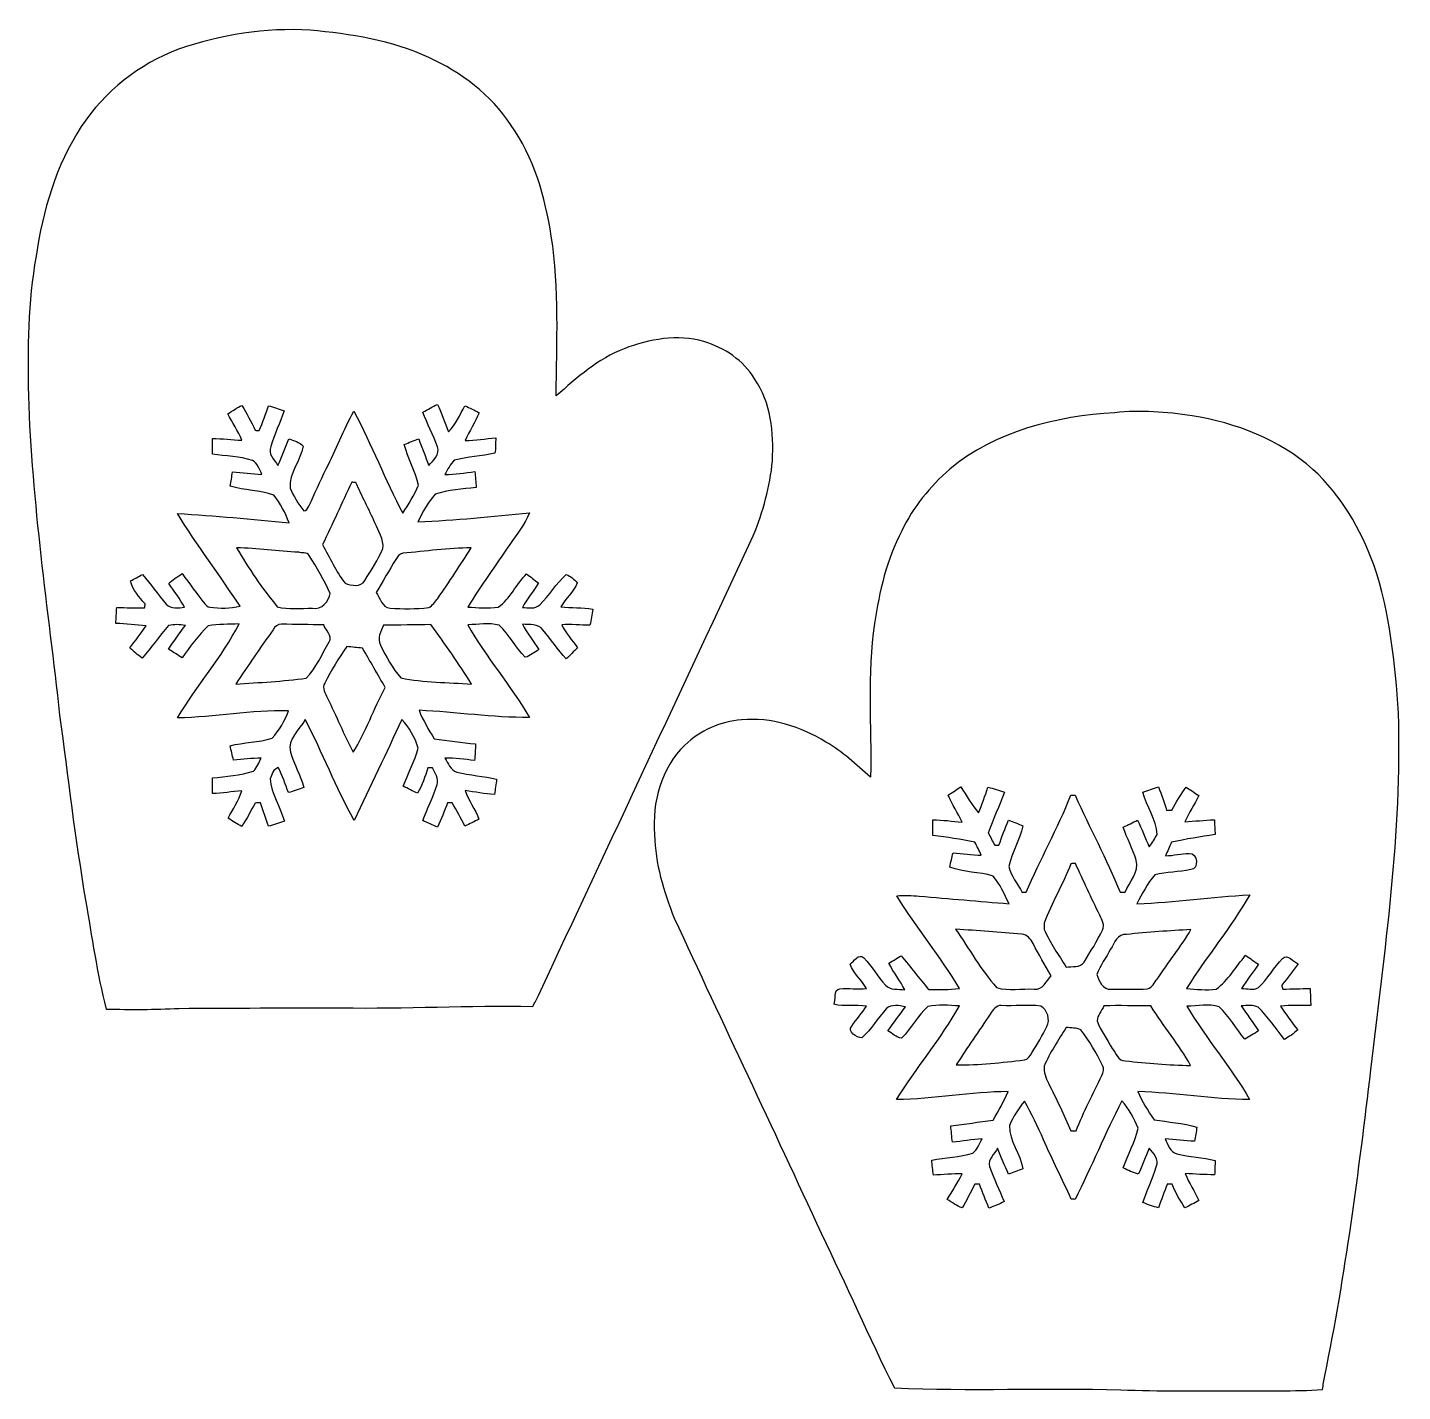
# Model space of a CAD drawing. Header units: centimetres. Extents: x -16 to 15.9, y -16.2 to 15.5.
import ezdxf

# ---------------------------------------------------------------- set-up
doc = ezdxf.new("R2010")
doc.units = ezdxf.units.CM
doc.header["$MEASUREMENT"] = 0
doc.layers.add('Layer 1', color=7, linetype='Continuous')

msp = doc.modelspace()

# ---------------------------------------------------------------- linework, layer by layer
at = {"layer": 'Layer 1', "color": 250}
for points, knots in [([(-12.47458, 14.97894), (-11.49668, 15.3162), (-10.45457, 15.48201), (-9.42023, 15.41992), (-9.42023, 15.41992), (-8.48007, 15.33419), (-7.52581, 15.18461), (-6.66362, 14.78209), (-6.66362, 14.78209), (-5.91079, 14.44519), (-5.22605, 13.91885), (-4.76462, 13.22952), (-4.76462, 13.22952), (-4.2291, 12.46646), (-3.96028, 11.551), (-3.82058, 10.63837), (-3.82058, 10.63837), (-3.62726, 9.41105), (-3.69817, 8.16575), (-3.70558, 6.92891), (-3.70558, 6.92891), (-3.22333, 7.34801), (-2.73579, 7.78863), (-2.13078, 8.02252), (-2.13078, 8.02252), (-1.54764, 8.24336), (-0.88759, 8.36895), (-0.27693, 8.18903), (-0.27693, 8.18903), (0.19791, 8.0458), (0.64206, 7.75194), (0.89994, 7.32049), (0.89994, 7.32049), (1.28905, 6.77474), (1.34408, 6.06848), (1.31304, 5.42114), (1.31304, 5.42114), (1.26259, 4.82), (1.09361, 4.2358), (0.86995, 3.67771), (0.86995, 3.67771), (-0.79375, 0.12065), (-2.45569, -3.43747), (-4.11727, -6.99523), (-4.11727, -6.99523), (-4.1596, -7.0806), (-4.20299, -7.16562), (-4.24744, -7.24994), (-4.24744, -7.24994), (-5.73088, -7.22348), (-7.21254, -7.30391), (-8.69597, -7.28486), (-8.69597, -7.28486), (-9.95257, -7.2771), (-11.20916, -7.29298), (-12.46576, -7.29544), (-12.46576, -7.29544), (-13.02703, -7.32649), (-13.58971, -7.32649), (-14.15133, -7.31097), (-14.15133, -7.31097), (-14.36934, -6.48123), (-14.48506, -5.62928), (-14.63146, -4.78508), (-14.63146, -4.78508), (-14.87523, -3.3588), (-15.0435, -1.92158), (-15.23365, -0.48754), (-15.23365, -0.48754), (-15.50811, 1.98191), (-15.881, 4.44465), (-15.95931, 6.93138), (-15.95931, 6.93138), (-15.98013, 8.0137), (-15.9699, 9.10414), (-15.78151, 10.17305), (-15.78151, 10.17305), (-15.62276, 11.22715), (-15.32255, 12.28302), (-14.73059, 13.18013), (-14.73059, 13.18013), (-14.1926, 13.99928), (-13.38721, 14.62934), (-12.47458, 14.97894), (-12.47458, 14.97894), (-12.47458, 14.97894), (-12.47458, 14.97894), (-12.47458, 14.97894)], [0, 0, 0, 0, 0.04347826, 0.04347826, 0.04347826, 0.04347826, 0.08695652, 0.08695652, 0.08695652, 0.08695652, 0.13043478, 0.13043478, 0.13043478, 0.13043478, 0.17391304, 0.17391304, 0.17391304, 0.17391304, 0.2173913, 0.2173913, 0.2173913, 0.2173913, 0.26086957, 0.26086957, 0.26086957, 0.26086957, 0.30434783, 0.30434783, 0.30434783, 0.30434783, 0.34782609, 0.34782609, 0.34782609, 0.34782609, 0.39130435, 0.39130435, 0.39130435, 0.39130435, 0.43478261, 0.43478261, 0.43478261, 0.43478261, 0.47826087, 0.47826087, 0.47826087, 0.47826087, 0.52173913, 0.52173913, 0.52173913, 0.52173913, 0.56521739, 0.56521739, 0.56521739, 0.56521739, 0.60869565, 0.60869565, 0.60869565, 0.60869565, 0.65217391, 0.65217391, 0.65217391, 0.65217391, 0.69565217, 0.69565217, 0.69565217, 0.69565217, 0.73913043, 0.73913043, 0.73913043, 0.73913043, 0.7826087, 0.7826087, 0.7826087, 0.7826087, 0.82608696, 0.82608696, 0.82608696, 0.82608696, 0.86956522, 0.86956522, 0.86956522, 0.86956522, 0.91304348, 0.91304348, 0.91304348, 0.91304348, 1, 1, 1, 1]), ([(-6.46183, 6.73029), (-6.57543, 6.67173), (-6.68973, 6.61458), (-6.80014, 6.55038), (-6.80014, 6.55038), (-6.70031, 6.27592), (-6.55955, 6.01804), (-6.4643, 5.74216), (-6.4643, 5.74216), (-6.39939, 5.57107), (-6.55708, 5.42396), (-6.66503, 5.30895), (-6.66503, 5.30895), (-6.74476, 5.51427), (-6.81531, 5.72276), (-6.89892, 5.92631), (-6.89892, 5.92631), (-7.01252, 5.88821), (-7.12364, 5.84341), (-7.23477, 5.79826), (-7.23477, 5.79826), (-7.14551, 5.47617), (-6.98006, 5.17807), (-6.90386, 4.85316), (-6.90386, 4.85316), (-6.99382, 4.61927), (-7.13352, 4.40972), (-7.26899, 4.20017), (-7.26899, 4.20017), (-7.66939, 4.97911), (-7.99606, 5.79332), (-8.40176, 6.56907), (-8.40176, 6.56907), (-8.64623, 6.13904), (-8.8198, 5.67443), (-9.04416, 5.23452), (-9.04416, 5.23452), (-9.18845, 4.94983), (-9.31051, 4.6549), (-9.45021, 4.36845), (-9.45021, 4.36845), (-9.4802, 4.324), (-9.50031, 4.2478), (-9.56733, 4.25626), (-9.56733, 4.25626), (-9.69222, 4.41995), (-9.80405, 4.59775), (-9.88483, 4.78719), (-9.88483, 4.78719), (-9.90953, 5.14279), (-9.63577, 5.42255), (-9.58215, 5.76121), (-9.58215, 5.76121), (-9.6647, 5.86034), (-9.7984, 5.88786), (-9.91447, 5.92808), (-9.91447, 5.92808), (-9.99419, 5.72135), (-10.07322, 5.51392), (-10.16635, 5.31248), (-10.16635, 5.31248), (-10.25031, 5.44548), (-10.40871, 5.57565), (-10.33004, 5.75063), (-10.33004, 5.75063), (-10.2489, 6.03391), (-10.11626, 6.29991), (-10.02383, 6.58001), (-10.02383, 6.58001), (-10.14201, 6.6234), (-10.2616, 6.66433), (-10.38225, 6.69925), (-10.38225, 6.69925), (-10.44787, 6.50381), (-10.51913, 6.31014), (-10.6045, 6.12211), (-10.6045, 6.12211), (-10.62637, 6.12352), (-10.67047, 6.12634), (-10.69234, 6.12775), (-10.69234, 6.12775), (-10.77948, 6.32883), (-10.89307, 6.51651), (-11.00067, 6.70666), (-11.00067, 6.70666), (-11.11532, 6.65021), (-11.22363, 6.58248), (-11.32911, 6.51051), (-11.32911, 6.51051), (-11.21798, 6.30661), (-11.09663, 6.10799), (-11.00102, 5.89633), (-11.00102, 5.89633), (-11.23033, 5.90409), (-11.45822, 5.93619), (-11.68788, 5.93796), (-11.68788, 5.93796), (-11.68859, 5.81554), (-11.68647, 5.69383), (-11.68365, 5.57071), (-11.68365, 5.57071), (-11.37461, 5.52873), (-11.05641, 5.52944), (-10.75866, 5.42713), (-10.75866, 5.42713), (-10.63519, 5.3661), (-10.59109, 5.22217), (-10.53924, 5.10505), (-10.53924, 5.10505), (-10.76572, 5.12304), (-10.99185, 5.14914), (-11.21904, 5.16043), (-11.21904, 5.16043), (-11.23809, 5.05143), (-11.25608, 4.94136), (-11.27513, 4.832), (-11.27513, 4.832), (-10.94493, 4.72969), (-10.58968, 4.73534), (-10.26301, 4.62315), (-10.26301, 4.62315), (-10.10955, 4.43089), (-9.99102, 4.21076), (-9.90918, 3.97898), (-9.90918, 3.97898), (-10.7696, 4.06859), (-11.63355, 4.14302), (-12.49715, 4.19417), (-12.49715, 4.19417), (-12.04383, 3.45828), (-11.5256, 2.76331), (-11.04406, 2.04576), (-11.04406, 2.04576), (-11.27372, 1.98967), (-11.51431, 1.99143), (-11.74821, 2.01895), (-11.74821, 2.01895), (-11.79583, 2.03165), (-11.83569, 2.0641), (-11.86674, 2.10079), (-11.86674, 2.10079), (-12.05159, 2.32622), (-12.21634, 2.56716), (-12.3885, 2.80176), (-12.3885, 2.80176), (-12.49927, 2.73332), (-12.60087, 2.65148), (-12.70247, 2.57034), (-12.70247, 2.57034), (-12.57476, 2.39077), (-12.43718, 2.2158), (-12.33488, 2.01965), (-12.33488, 2.01965), (-12.47599, 2.00554), (-12.65343, 1.96638), (-12.75715, 2.09303), (-12.75715, 2.09303), (-12.94836, 2.31775), (-13.12474, 2.55482), (-13.31242, 2.78236), (-13.31242, 2.78236), (-13.40309, 2.73015), (-13.49375, 2.67864), (-13.58688, 2.63066), (-13.58688, 2.63066), (-13.53467, 2.41829), (-13.38968, 2.25213), (-13.24645, 2.09479), (-13.24645, 2.09479), (-13.25069, 2.07186), (-13.25915, 2.02636), (-13.26339, 2.00343), (-13.26339, 2.00343), (-13.47823, 2.00413), (-13.69272, 2.00872), (-13.90756, 2.01401), (-13.90756, 2.01401), (-13.91603, 1.89124), (-13.92484, 1.76742), (-13.92767, 1.64394), (-13.92767, 1.64394), (-13.69342, 1.62842), (-13.45953, 1.61466), (-13.22599, 1.58997), (-13.22599, 1.58997), (-13.34558, 1.41288), (-13.47717, 1.2446), (-13.60734, 1.07562), (-13.60734, 1.07562), (-13.51633, 0.99201), (-13.41967, 0.91369), (-13.32018, 0.84032), (-13.32018, 0.84032), (-13.09723, 1.07668), (-12.9226, 1.35396), (-12.70388, 1.59279), (-12.70388, 1.59279), (-12.57759, 1.62736), (-12.44247, 1.61431), (-12.31441, 1.59773), (-12.31441, 1.59773), (-12.44529, 1.41499), (-12.58358, 1.23754), (-12.706, 1.04846), (-12.706, 1.04846), (-12.60052, 0.97966), (-12.49539, 0.90876), (-12.38709, 0.84384), (-12.38709, 0.84384), (-12.20258, 1.10314), (-12.01738, 1.36701), (-11.78701, 1.58785), (-11.78701, 1.58785), (-11.54994, 1.62701), (-11.30759, 1.62207), (-11.0677, 1.63019), (-11.0677, 1.63019), (-11.46634, 0.85619), (-12.05618, 0.20003), (-12.49398, -0.55104), (-12.49398, -0.55104), (-11.63461, -0.53516), (-10.78195, -0.36336), (-9.92117, -0.38594), (-9.92117, -0.38594), (-10.00548, -0.61701), (-10.13037, -0.84173), (-10.30041, -1.01847), (-10.30041, -1.01847), (-10.61473, -1.12501), (-10.95693, -1.11407), (-11.2776, -1.19909), (-11.2776, -1.19909), (-11.25114, -1.30951), (-11.22504, -1.41993), (-11.19823, -1.5307), (-11.19823, -1.5307), (-10.98444, -1.50954), (-10.77031, -1.49119), (-10.55546, -1.48273), (-10.55546, -1.48273), (-10.61332, -1.58256), (-10.64295, -1.70921), (-10.73503, -1.7847), (-10.73503, -1.7847), (-11.04124, -1.88807), (-11.36826, -1.91241), (-11.68859, -1.94416), (-11.68859, -1.94416), (-11.68823, -2.06657), (-11.68541, -2.18687), (-11.68224, -2.30999), (-11.68224, -2.30999), (-11.45399, -2.29835), (-11.22786, -2.26624), (-11.00102, -2.24155), (-11.00102, -2.24155), (-11.07793, -2.46874), (-11.21375, -2.66806), (-11.32452, -2.87937), (-11.32452, -2.87937), (-11.22186, -2.94958), (-11.11603, -3.0159), (-11.0042, -3.07128), (-11.0042, -3.07128), (-10.89554, -2.89348), (-10.79218, -2.71216), (-10.69552, -2.52801), (-10.69552, -2.52801), (-10.65459, -2.52624), (-10.61403, -2.52518), (-10.5731, -2.52412), (-10.5731, -2.52412), (-10.51278, -2.70616), (-10.44751, -2.88678), (-10.38507, -3.06811), (-10.38507, -3.06811), (-10.26054, -3.03318), (-10.13813, -2.9912), (-10.01536, -2.94993), (-10.01536, -2.94993), (-10.11414, -2.6162), (-10.31663, -2.31387), (-10.34803, -1.9625), (-10.34803, -1.9625), (-10.31099, -1.86337), (-10.27042, -1.73884), (-10.15788, -1.70533), (-10.15788, -1.70533), (-10.05558, -1.88842), (-9.99808, -2.09162), (-9.92223, -2.28671), (-9.92223, -2.28671), (-9.80158, -2.25002), (-9.68269, -2.20804), (-9.56381, -2.16606), (-9.56381, -2.16606), (-9.64036, -1.88172), (-9.79382, -1.6256), (-9.8746, -1.34338), (-9.8746, -1.34338), (-9.95327, -1.03999), (-9.66964, -0.82268), (-9.531, -0.59055), (-9.531, -0.59055), (-9.12848, -1.3589), (-8.82086, -2.17417), (-8.39576, -2.93017), (-8.39576, -2.93017), (-8.02569, -2.14947), (-7.65034, -1.37125), (-7.29227, -0.58491), (-7.29227, -0.58491), (-7.11553, -0.77258), (-6.985, -1.00789), (-6.90809, -1.2513), (-6.90809, -1.2513), (-6.99629, -1.55575), (-7.1374, -1.8415), (-7.2577, -2.13431), (-7.2577, -2.13431), (-7.14834, -2.19322), (-7.03721, -2.24896), (-6.92362, -2.30011), (-6.92362, -2.30011), (-6.82131, -2.11384), (-6.7504, -1.91311), (-6.68373, -1.71203), (-6.68373, -1.71203), (-6.65692, -1.71168), (-6.60329, -1.71062), (-6.57648, -1.70991), (-6.57648, -1.70991), (-6.52921, -1.83374), (-6.42267, -1.96074), (-6.47065, -2.10009), (-6.47065, -2.10009), (-6.56414, -2.38548), (-6.69466, -2.65677), (-6.80332, -2.93688), (-6.80332, -2.93688), (-6.68867, -2.98662), (-6.57401, -3.03742), (-6.46042, -3.09033), (-6.46042, -3.09033), (-6.37364, -2.90477), (-6.30273, -2.71216), (-6.22618, -2.52307), (-6.22618, -2.52307), (-6.19936, -2.52307), (-6.14645, -2.52271), (-6.11964, -2.52271), (-6.11964, -2.52271), (-6.01874, -2.70122), (-5.91855, -2.88008), (-5.82436, -3.06282), (-5.82436, -3.06282), (-5.71535, -3.01096), (-5.60705, -2.95804), (-5.49875, -2.90442), (-5.49875, -2.90442), (-5.58906, -2.67406), (-5.7337, -2.47015), (-5.82154, -2.23908), (-5.82154, -2.23908), (-5.59364, -2.26836), (-5.36822, -2.32339), (-5.13715, -2.32728), (-5.13715, -2.32728), (-5.12233, -2.20804), (-5.10505, -2.09197), (-5.08917, -1.97344), (-5.08917, -1.97344), (-5.39256, -1.8923), (-5.71183, -1.89301), (-6.01416, -1.80799), (-6.01416, -1.80799), (-6.15879, -1.7593), (-6.21947, -1.6069), (-6.28862, -1.48484), (-6.28862, -1.48484), (-6.05931, -1.47496), (-5.83212, -1.51553), (-5.60458, -1.53882), (-5.60458, -1.53882), (-5.58835, -1.41182), (-5.58341, -1.28341), (-5.57671, -1.15605), (-5.57671, -1.15605), (-5.8995, -1.12219), (-6.22053, -1.07456), (-6.54262, -1.03646), (-6.54262, -1.03646), (-6.66503, -0.81986), (-6.8012, -0.60889), (-6.88799, -0.37465), (-6.88799, -0.37465), (-6.03215, -0.41275), (-5.1816, -0.54786), (-4.324, -0.53904), (-4.324, -0.53904), (-4.76709, 0.20003), (-5.33612, 0.85937), (-5.75769, 1.61184), (-5.75769, 1.61184), (-5.51709, 1.61572), (-5.26591, 1.66652), (-5.03167, 1.59914), (-5.03167, 1.59914), (-4.79637, 1.38077), (-4.64855, 1.08514), (-4.42454, 0.85619), (-4.42454, 0.85619), (-4.30812, 0.89112), (-4.21252, 0.96908), (-4.11304, 1.0354), (-4.11304, 1.0354), (-4.23051, 1.23684), (-4.38503, 1.41534), (-4.49086, 1.62348), (-4.49086, 1.62348), (-4.32999, 1.61078), (-4.11762, 1.64183), (-4.01285, 1.49154), (-4.01285, 1.49154), (-3.8294, 1.27), (-3.66642, 1.03082), (-3.47239, 0.81774), (-3.47239, 0.81774), (-3.3849, 0.90452), (-3.29777, 0.99201), (-3.21028, 1.07879), (-3.21028, 1.07879), (-3.33657, 1.25413), (-3.4865, 1.41499), (-3.57787, 1.61255), (-3.57787, 1.61255), (-3.3595, 1.62454), (-3.14149, 1.60408), (-2.92241, 1.60196), (-2.92241, 1.60196), (-2.89384, 1.72473), (-2.87514, 1.85103), (-2.85397, 1.9745), (-2.85397, 1.9745), (-3.10021, 2.02459), (-3.3528, 1.99637), (-3.60116, 2.02741), (-3.60116, 2.02741), (-3.48686, 2.22321), (-3.29248, 2.37173), (-3.2191, 2.58904), (-3.2191, 2.58904), (-3.28613, 2.67123), (-3.37432, 2.73756), (-3.4731, 2.77566), (-3.4731, 2.77566), (-3.71193, 2.57457), (-3.86398, 2.292), (-4.08693, 2.07539), (-4.08693, 2.07539), (-4.19559, 1.96921), (-4.3561, 2.00836), (-4.49016, 2.01683), (-4.49016, 2.01683), (-4.38609, 2.21791), (-4.23369, 2.38795), (-4.12009, 2.58304), (-4.12009, 2.58304), (-4.21146, 2.65324), (-4.30142, 2.7245), (-4.39385, 2.79294), (-4.39385, 2.79294), (-4.63444, 2.55411), (-4.77167, 2.21686), (-5.05354, 2.02283), (-5.05354, 2.02283), (-5.28391, 1.98579), (-5.52485, 2.01154), (-5.75874, 2.02353), (-5.75874, 2.02353), (-5.45747, 2.52377), (-5.11175, 2.99544), (-4.78226, 3.47733), (-4.78226, 3.47733), (-4.62174, 3.71404), (-4.43301, 3.93912), (-4.32964, 4.20899), (-4.32964, 4.20899), (-5.19042, 4.1275), (-6.0519, 4.03648), (-6.91621, 4.00509), (-6.91621, 4.00509), (-6.80967, 4.23228), (-6.68267, 4.45629), (-6.51545, 4.64185), (-6.51545, 4.64185), (-6.20995, 4.74557), (-5.88292, 4.76144), (-5.56436, 4.80166), (-5.56436, 4.80166), (-5.57389, 4.92407), (-5.58306, 5.04543), (-5.59259, 5.16749), (-5.59259, 5.16749), (-5.82542, 5.14032), (-6.05755, 5.10646), (-6.29214, 5.10046), (-6.29214, 5.10046), (-6.22547, 5.21476), (-6.16726, 5.33859), (-6.07307, 5.43243), (-6.07307, 5.43243), (-5.76439, 5.51603), (-5.44195, 5.52203), (-5.13186, 5.59541), (-5.13186, 5.59541), (-5.10081, 5.71077), (-5.11916, 5.83389), (-5.10822, 5.95066), (-5.10822, 5.95066), (-5.34599, 5.93478), (-5.5813, 5.89245), (-5.81978, 5.89139), (-5.81978, 5.89139), (-5.72453, 6.11329), (-5.57953, 6.31014), (-5.49628, 6.53697), (-5.49628, 6.53697), (-5.60388, 6.59377), (-5.71324, 6.6481), (-5.82436, 6.69749), (-5.82436, 6.69749), (-5.94043, 6.4897), (-6.03497, 6.26357), (-6.20501, 6.09177), (-6.20501, 6.09177), (-6.28756, 6.3059), (-6.36552, 6.52216), (-6.46183, 6.73029)], [0, 0, 0, 0, 0.00735294, 0.00735294, 0.00735294, 0.00735294, 0.01470588, 0.01470588, 0.01470588, 0.01470588, 0.02205882, 0.02205882, 0.02205882, 0.02205882, 0.02941176, 0.02941176, 0.02941176, 0.02941176, 0.03676471, 0.03676471, 0.03676471, 0.03676471, 0.04411765, 0.04411765, 0.04411765, 0.04411765, 0.05147059, 0.05147059, 0.05147059, 0.05147059, 0.05882353, 0.05882353, 0.05882353, 0.05882353, 0.06617647, 0.06617647, 0.06617647, 0.06617647, 0.07352941, 0.07352941, 0.07352941, 0.07352941, 0.08088235, 0.08088235, 0.08088235, 0.08088235, 0.08823529, 0.08823529, 0.08823529, 0.08823529, 0.09558824, 0.09558824, 0.09558824, 0.09558824, 0.10294118, 0.10294118, 0.10294118, 0.10294118, 0.11029412, 0.11029412, 0.11029412, 0.11029412, 0.11764706, 0.11764706, 0.11764706, 0.11764706, 0.125, 0.125, 0.125, 0.125, 0.13235294, 0.13235294, 0.13235294, 0.13235294, 0.13970588, 0.13970588, 0.13970588, 0.13970588, 0.14705882, 0.14705882, 0.14705882, 0.14705882, 0.15441176, 0.15441176, 0.15441176, 0.15441176, 0.16176471, 0.16176471, 0.16176471, 0.16176471, 0.16911765, 0.16911765, 0.16911765, 0.16911765, 0.17647059, 0.17647059, 0.17647059, 0.17647059, 0.18382353, 0.18382353, 0.18382353, 0.18382353, 0.19117647, 0.19117647, 0.19117647, 0.19117647, 0.19852941, 0.19852941, 0.19852941, 0.19852941, 0.20588235, 0.20588235, 0.20588235, 0.20588235, 0.21323529, 0.21323529, 0.21323529, 0.21323529, 0.22058824, 0.22058824, 0.22058824, 0.22058824, 0.22794118, 0.22794118, 0.22794118, 0.22794118, 0.23529412, 0.23529412, 0.23529412, 0.23529412, 0.24264706, 0.24264706, 0.24264706, 0.24264706, 0.25, 0.25, 0.25, 0.25, 0.25735294, 0.25735294, 0.25735294, 0.25735294, 0.26470588, 0.26470588, 0.26470588, 0.26470588, 0.27205882, 0.27205882, 0.27205882, 0.27205882, 0.27941176, 0.27941176, 0.27941176, 0.27941176, 0.28676471, 0.28676471, 0.28676471, 0.28676471, 0.29411765, 0.29411765, 0.29411765, 0.29411765, 0.30147059, 0.30147059, 0.30147059, 0.30147059, 0.30882353, 0.30882353, 0.30882353, 0.30882353, 0.31617647, 0.31617647, 0.31617647, 0.31617647, 0.32352941, 0.32352941, 0.32352941, 0.32352941, 0.33088235, 0.33088235, 0.33088235, 0.33088235, 0.33823529, 0.33823529, 0.33823529, 0.33823529, 0.34558824, 0.34558824, 0.34558824, 0.34558824, 0.35294118, 0.35294118, 0.35294118, 0.35294118, 0.36029412, 0.36029412, 0.36029412, 0.36029412, 0.36764706, 0.36764706, 0.36764706, 0.36764706, 0.375, 0.375, 0.375, 0.375, 0.38235294, 0.38235294, 0.38235294, 0.38235294, 0.38970588, 0.38970588, 0.38970588, 0.38970588, 0.39705882, 0.39705882, 0.39705882, 0.39705882, 0.40441176, 0.40441176, 0.40441176, 0.40441176, 0.41176471, 0.41176471, 0.41176471, 0.41176471, 0.41911765, 0.41911765, 0.41911765, 0.41911765, 0.42647059, 0.42647059, 0.42647059, 0.42647059, 0.43382353, 0.43382353, 0.43382353, 0.43382353, 0.44117647, 0.44117647, 0.44117647, 0.44117647, 0.44852941, 0.44852941, 0.44852941, 0.44852941, 0.45588235, 0.45588235, 0.45588235, 0.45588235, 0.46323529, 0.46323529, 0.46323529, 0.46323529, 0.47058824, 0.47058824, 0.47058824, 0.47058824, 0.47794118, 0.47794118, 0.47794118, 0.47794118, 0.48529412, 0.48529412, 0.48529412, 0.48529412, 0.49264706, 0.49264706, 0.49264706, 0.49264706, 0.5, 0.5, 0.5, 0.5, 0.50735294, 0.50735294, 0.50735294, 0.50735294, 0.51470588, 0.51470588, 0.51470588, 0.51470588, 0.52205882, 0.52205882, 0.52205882, 0.52205882, 0.52941176, 0.52941176, 0.52941176, 0.52941176, 0.53676471, 0.53676471, 0.53676471, 0.53676471, 0.54411765, 0.54411765, 0.54411765, 0.54411765, 0.55147059, 0.55147059, 0.55147059, 0.55147059, 0.55882353, 0.55882353, 0.55882353, 0.55882353, 0.56617647, 0.56617647, 0.56617647, 0.56617647, 0.57352941, 0.57352941, 0.57352941, 0.57352941, 0.58088235, 0.58088235, 0.58088235, 0.58088235, 0.58823529, 0.58823529, 0.58823529, 0.58823529, 0.59558824, 0.59558824, 0.59558824, 0.59558824, 0.60294118, 0.60294118, 0.60294118, 0.60294118, 0.61029412, 0.61029412, 0.61029412, 0.61029412, 0.61764706, 0.61764706, 0.61764706, 0.61764706, 0.625, 0.625, 0.625, 0.625, 0.63235294, 0.63235294, 0.63235294, 0.63235294, 0.63970588, 0.63970588, 0.63970588, 0.63970588, 0.64705882, 0.64705882, 0.64705882, 0.64705882, 0.65441176, 0.65441176, 0.65441176, 0.65441176, 0.66176471, 0.66176471, 0.66176471, 0.66176471, 0.66911765, 0.66911765, 0.66911765, 0.66911765, 0.67647059, 0.67647059, 0.67647059, 0.67647059, 0.68382353, 0.68382353, 0.68382353, 0.68382353, 0.69117647, 0.69117647, 0.69117647, 0.69117647, 0.69852941, 0.69852941, 0.69852941, 0.69852941, 0.70588235, 0.70588235, 0.70588235, 0.70588235, 0.71323529, 0.71323529, 0.71323529, 0.71323529, 0.72058824, 0.72058824, 0.72058824, 0.72058824, 0.72794118, 0.72794118, 0.72794118, 0.72794118, 0.73529412, 0.73529412, 0.73529412, 0.73529412, 0.74264706, 0.74264706, 0.74264706, 0.74264706, 0.75, 0.75, 0.75, 0.75, 0.75735294, 0.75735294, 0.75735294, 0.75735294, 0.76470588, 0.76470588, 0.76470588, 0.76470588, 0.77205882, 0.77205882, 0.77205882, 0.77205882, 0.77941176, 0.77941176, 0.77941176, 0.77941176, 0.78676471, 0.78676471, 0.78676471, 0.78676471, 0.79411765, 0.79411765, 0.79411765, 0.79411765, 0.80147059, 0.80147059, 0.80147059, 0.80147059, 0.80882353, 0.80882353, 0.80882353, 0.80882353, 0.81617647, 0.81617647, 0.81617647, 0.81617647, 0.82352941, 0.82352941, 0.82352941, 0.82352941, 0.83088235, 0.83088235, 0.83088235, 0.83088235, 0.83823529, 0.83823529, 0.83823529, 0.83823529, 0.84558824, 0.84558824, 0.84558824, 0.84558824, 0.85294118, 0.85294118, 0.85294118, 0.85294118, 0.86029412, 0.86029412, 0.86029412, 0.86029412, 0.86764706, 0.86764706, 0.86764706, 0.86764706, 0.875, 0.875, 0.875, 0.875, 0.88235294, 0.88235294, 0.88235294, 0.88235294, 0.88970588, 0.88970588, 0.88970588, 0.88970588, 0.89705882, 0.89705882, 0.89705882, 0.89705882, 0.90441176, 0.90441176, 0.90441176, 0.90441176, 0.91176471, 0.91176471, 0.91176471, 0.91176471, 0.91911765, 0.91911765, 0.91911765, 0.91911765, 0.92647059, 0.92647059, 0.92647059, 0.92647059, 0.93382353, 0.93382353, 0.93382353, 0.93382353, 0.94117647, 0.94117647, 0.94117647, 0.94117647, 0.94852941, 0.94852941, 0.94852941, 0.94852941, 0.95588235, 0.95588235, 0.95588235, 0.95588235, 0.96323529, 0.96323529, 0.96323529, 0.96323529, 0.97058824, 0.97058824, 0.97058824, 0.97058824, 0.97794118, 0.97794118, 0.97794118, 0.97794118, 0.98529412, 0.98529412, 0.98529412, 0.98529412, 1, 1, 1, 1]), ([(9.26147, 6.53697), (9.85908, 6.60012), (10.46162, 6.55038), (11.055, 6.46747), (11.055, 6.46747), (12.07417, 6.29744), (13.08382, 5.91538), (13.86311, 5.22041), (13.86311, 5.22041), (14.51786, 4.62068), (14.96871, 3.82976), (15.27528, 3.0032), (15.27528, 3.0032), (15.64957, 1.89442), (15.7734, 0.72037), (15.84501, -0.44168), (15.84501, -0.44168), (15.94097, -3.21874), (15.52081, -5.97394), (15.20825, -8.7249), (15.20825, -8.7249), (14.92321, -11.10227), (14.62052, -13.4807), (14.13686, -15.82737), (14.13686, -15.82737), (14.11746, -15.93427), (14.09912, -16.03834), (14.08465, -16.14734), (14.08465, -16.14734), (13.4179, -16.19179), (12.74974, -16.17204), (12.08264, -16.17521), (12.08264, -16.17521), (11.1887, -16.16816), (10.29406, -16.19321), (9.40082, -16.15228), (9.40082, -16.15228), (7.64963, -16.10325), (5.89633, -16.18686), (4.14584, -16.10924), (4.14584, -16.10924), (3.55141, -14.92426), (3.02331, -13.70789), (2.44475, -12.51514), (2.44475, -12.51514), (1.31868, -10.07181), (0.16298, -7.64117), (-0.96449, -5.19853), (-0.96449, -5.19853), (-1.21673, -4.58223), (-1.40476, -3.93206), (-1.42381, -3.26214), (-1.42381, -3.26214), (-1.48237, -2.5146), (-1.26859, -1.71768), (-0.72319, -1.18145), (-0.72319, -1.18145), (-0.36124, -0.85196), (0.10407, -0.62442), (0.59796, -0.59831), (0.59796, -0.59831), (1.28834, -0.52881), (1.97414, -0.75424), (2.55729, -1.11231), (2.55729, -1.11231), (2.94005, -1.33138), (3.26249, -1.63759), (3.59304, -1.92581), (3.59304, -1.92581), (3.61774, -0.7366), (3.50767, 0.46002), (3.68335, 1.64218), (3.68335, 1.64218), (3.79871, 2.38231), (3.96275, 3.12808), (4.31624, 3.79483), (4.31624, 3.79483), (4.57729, 4.34552), (4.97628, 4.82071), (5.42854, 5.22429), (5.42854, 5.22429), (6.49534, 6.11258), (7.90293, 6.45336), (9.26147, 6.53697), (9.26147, 6.53697), (9.26147, 6.53697), (9.26147, 6.53697), (9.26147, 6.53697)], [0, 0, 0, 0, 0.04347826, 0.04347826, 0.04347826, 0.04347826, 0.08695652, 0.08695652, 0.08695652, 0.08695652, 0.13043478, 0.13043478, 0.13043478, 0.13043478, 0.17391304, 0.17391304, 0.17391304, 0.17391304, 0.2173913, 0.2173913, 0.2173913, 0.2173913, 0.26086957, 0.26086957, 0.26086957, 0.26086957, 0.30434783, 0.30434783, 0.30434783, 0.30434783, 0.34782609, 0.34782609, 0.34782609, 0.34782609, 0.39130435, 0.39130435, 0.39130435, 0.39130435, 0.43478261, 0.43478261, 0.43478261, 0.43478261, 0.47826087, 0.47826087, 0.47826087, 0.47826087, 0.52173913, 0.52173913, 0.52173913, 0.52173913, 0.56521739, 0.56521739, 0.56521739, 0.56521739, 0.60869565, 0.60869565, 0.60869565, 0.60869565, 0.65217391, 0.65217391, 0.65217391, 0.65217391, 0.69565217, 0.69565217, 0.69565217, 0.69565217, 0.73913043, 0.73913043, 0.73913043, 0.73913043, 0.7826087, 0.7826087, 0.7826087, 0.7826087, 0.82608696, 0.82608696, 0.82608696, 0.82608696, 0.86956522, 0.86956522, 0.86956522, 0.86956522, 0.91304348, 0.91304348, 0.91304348, 0.91304348, 1, 1, 1, 1]), ([(-8.45291, 4.92407), (-8.42857, 4.9216), (-8.37918, 4.91666), (-8.35484, 4.91419), (-8.35484, 4.91419), (-8.22008, 4.59564), (-8.05286, 4.29225), (-7.91351, 3.97581), (-7.91351, 3.97581), (-7.83378, 3.78495), (-7.70431, 3.59974), (-7.7283, 3.38349), (-7.7283, 3.38349), (-7.83908, 3.12208), (-8.00206, 2.88466), (-8.14811, 2.64125), (-8.14811, 2.64125), (-8.23913, 2.47826), (-8.46349, 2.51954), (-8.60848, 2.57493), (-8.60848, 2.57493), (-8.81768, 2.84974), (-8.96161, 3.17183), (-9.1313, 3.47274), (-9.1313, 3.47274), (-8.90094, 3.95429), (-8.67904, 4.44006), (-8.45291, 4.92407)], [0, 0, 0, 0, 0.125, 0.125, 0.125, 0.125, 0.25, 0.25, 0.25, 0.25, 0.375, 0.375, 0.375, 0.375, 0.5, 0.5, 0.5, 0.5, 0.625, 0.625, 0.625, 0.625, 0.75, 0.75, 0.75, 0.75, 1, 1, 1, 1]), ([(-11.12732, 3.39972), (-10.64472, 3.38878), (-10.16494, 3.32881), (-9.68375, 3.29424), (-9.68375, 3.29424), (-9.62554, 3.26884), (-9.48619, 3.30659), (-9.44386, 3.22404), (-9.44386, 3.22404), (-9.26747, 2.93829), (-9.08544, 2.65077), (-8.95456, 2.34103), (-8.95456, 2.34103), (-8.98701, 2.16182), (-9.1507, 1.94522), (-9.36554, 1.99602), (-9.36554, 1.99602), (-9.63471, 2.00307), (-9.91905, 1.95439), (-10.18117, 2.03024), (-10.18117, 2.03024), (-10.53218, 2.45851), (-10.84827, 2.92065), (-11.12732, 3.39972)], [0, 0, 0, 0, 0.14285714, 0.14285714, 0.14285714, 0.14285714, 0.28571429, 0.28571429, 0.28571429, 0.28571429, 0.42857143, 0.42857143, 0.42857143, 0.42857143, 0.57142857, 0.57142857, 0.57142857, 0.57142857, 0.71428571, 0.71428571, 0.71428571, 0.71428571, 1, 1, 1, 1]), ([(-7.2704, 3.27448), (-6.74017, 3.31752), (-6.21065, 3.39513), (-5.67761, 3.39584), (-5.67761, 3.39584), (-5.93478, 3.00426), (-6.18384, 2.60667), (-6.45724, 2.22567), (-6.45724, 2.22567), (-6.51722, 2.14665), (-6.57507, 2.05811), (-6.66609, 2.01154), (-6.66609, 2.01154), (-6.96383, 1.97661), (-7.26581, 1.97661), (-7.56426, 1.99919), (-7.56426, 1.99919), (-7.75159, 2.01718), (-7.79498, 2.23555), (-7.88317, 2.36432), (-7.88317, 2.36432), (-7.72901, 2.6162), (-7.58754, 2.87584), (-7.43197, 3.12702), (-7.43197, 3.12702), (-7.39069, 3.18664), (-7.34942, 3.26284), (-7.2704, 3.27448)], [0, 0, 0, 0, 0.125, 0.125, 0.125, 0.125, 0.25, 0.25, 0.25, 0.25, 0.375, 0.375, 0.375, 0.375, 0.5, 0.5, 0.5, 0.5, 0.625, 0.625, 0.625, 0.625, 0.75, 0.75, 0.75, 0.75, 1, 1, 1, 1]), ([(-10.27677, 1.49507), (-10.24855, 1.57939), (-10.166, 1.62278), (-10.08486, 1.62348), (-10.08486, 1.62348), (-9.75783, 1.62137), (-9.43081, 1.61043), (-9.10378, 1.61396), (-9.10378, 1.61396), (-9.06568, 1.48731), (-8.896, 1.35467), (-8.97467, 1.2125), (-8.97467, 1.2125), (-9.14365, 0.92992), (-9.27876, 0.61031), (-9.50701, 0.37289), (-9.50701, 0.37289), (-10.04923, 0.29563), (-10.60062, 0.27587), (-11.14743, 0.22966), (-11.14743, 0.22966), (-10.86379, 0.65581), (-10.57734, 1.08056), (-10.27677, 1.49507)], [0, 0, 0, 0, 0.14285714, 0.14285714, 0.14285714, 0.14285714, 0.28571429, 0.28571429, 0.28571429, 0.28571429, 0.42857143, 0.42857143, 0.42857143, 0.42857143, 0.57142857, 0.57142857, 0.57142857, 0.57142857, 0.71428571, 0.71428571, 0.71428571, 0.71428571, 1, 1, 1, 1]), ([(-7.7156, 1.60514), (-7.34942, 1.60514), (-6.98288, 1.60726), (-6.6167, 1.61678), (-6.6167, 1.61678), (-6.28968, 1.16522), (-5.96477, 0.71085), (-5.67408, 0.23495), (-5.67408, 0.23495), (-6.22018, 0.27305), (-6.77757, 0.2667), (-7.31379, 0.37818), (-7.31379, 0.37818), (-7.51487, 0.60149), (-7.65387, 0.87313), (-7.78828, 1.13947), (-7.78828, 1.13947), (-7.86906, 1.29364), (-7.7791, 1.46297), (-7.7156, 1.60514)], [0, 0, 0, 0, 0.16666667, 0.16666667, 0.16666667, 0.16666667, 0.33333333, 0.33333333, 0.33333333, 0.33333333, 0.5, 0.5, 0.5, 0.5, 0.66666667, 0.66666667, 0.66666667, 0.66666667, 1, 1, 1, 1]), ([(-8.56474, 1.10666), (-8.44479, 1.09396), (-8.32414, 1.08126), (-8.20349, 1.06892), (-8.20349, 1.06892), (-8.02076, 0.76941), (-7.85707, 0.45861), (-7.67503, 0.1584), (-7.67503, 0.1584), (-7.94173, -0.33479), (-8.12059, -0.87348), (-8.42081, -1.34832), (-8.42081, -1.34832), (-8.63212, -0.93521), (-8.81098, -0.50553), (-9.01771, -0.08996), (-9.01771, -0.08996), (-9.06463, 0.01658), (-9.14788, 0.14076), (-9.0805, 0.25788), (-9.0805, 0.25788), (-8.93057, 0.5528), (-8.757, 0.83714), (-8.56474, 1.10666)], [0, 0, 0, 0, 0.14285714, 0.14285714, 0.14285714, 0.14285714, 0.28571429, 0.28571429, 0.28571429, 0.28571429, 0.42857143, 0.42857143, 0.42857143, 0.42857143, 0.57142857, 0.57142857, 0.57142857, 0.57142857, 0.71428571, 0.71428571, 0.71428571, 0.71428571, 1, 1, 1, 1]), ([(5.3915, -2.34774), (5.49028, -2.56046), (5.61834, -2.75766), (5.71747, -2.97039), (5.71747, -2.97039), (5.48957, -2.94993), (5.26274, -2.91994), (5.03379, -2.91606), (5.03379, -2.91606), (5.03343, -3.03848), (5.03449, -3.15877), (5.03802, -3.28189), (5.03802, -3.28189), (5.3654, -3.31787), (5.68995, -3.37291), (6.01345, -3.435), (6.01345, -3.435), (6.0639, -3.53589), (6.11646, -3.63608), (6.16091, -3.74015), (6.16091, -3.74015), (5.94254, -3.73204), (5.72558, -3.70664), (5.50827, -3.68371), (5.50827, -3.68371), (5.48005, -3.79483), (5.45218, -3.90349), (5.43101, -4.01743), (5.43101, -4.01743), (5.75275, -4.1462), (6.11152, -4.1215), (6.43784, -4.2224), (6.43784, -4.2224), (6.60082, -4.40831), (6.6989, -4.64361), (6.80579, -4.86481), (6.80579, -4.86481), (6.11187, -4.81154), (5.41796, -4.74768), (4.72405, -4.69018), (4.72405, -4.69018), (4.54907, -4.68101), (4.37374, -4.65737), (4.19947, -4.68242), (4.19947, -4.68242), (4.65243, -5.41972), (5.21335, -6.08577), (5.65362, -6.83189), (5.65362, -6.83189), (5.41514, -6.86435), (5.17313, -6.85765), (4.93324, -6.85906), (4.93324, -6.85906), (4.73075, -6.59201), (4.51203, -6.33765), (4.30565, -6.07342), (4.30565, -6.07342), (4.20934, -6.13022), (4.11409, -6.18843), (4.0192, -6.24664), (4.0192, -6.24664), (4.12115, -6.46571), (4.28202, -6.64986), (4.38609, -6.86752), (4.38609, -6.86752), (4.23439, -6.84318), (4.04954, -6.87846), (3.93559, -6.75569), (3.93559, -6.75569), (3.75285, -6.55814), (3.6262, -6.31437), (3.4357, -6.12387), (3.4357, -6.12387), (3.31717, -6.00816), (3.19934, -6.20501), (3.11573, -6.27239), (3.11573, -6.27239), (3.19193, -6.48899), (3.38702, -6.63751), (3.49956, -6.83542), (3.49956, -6.83542), (3.29318, -6.85377), (3.08504, -6.82378), (2.87937, -6.84177), (2.87937, -6.84177), (2.71392, -6.85447), (2.80282, -7.12152), (2.73756, -7.20196), (2.73756, -7.20196), (2.98838, -7.25487), (3.24485, -7.21572), (3.49779, -7.24217), (3.49779, -7.24217), (3.39549, -7.40481), (3.26496, -7.54697), (3.15736, -7.70572), (3.15736, -7.70572), (3.042, -7.8426), (3.26708, -7.97701), (3.3909, -7.98266), (3.3909, -7.98266), (3.60539, -7.78051), (3.75849, -7.52404), (3.95499, -7.30532), (3.95499, -7.30532), (4.07882, -7.19737), (4.25697, -7.23018), (4.40337, -7.26158), (4.40337, -7.26158), (4.26614, -7.44537), (4.12821, -7.62882), (3.9945, -7.81509), (3.9945, -7.81509), (4.09293, -7.88211), (4.18853, -7.96607), (4.30918, -7.98795), (4.30918, -7.98795), (4.53849, -7.76429), (4.68136, -7.46407), (4.92478, -7.25487), (4.92478, -7.25487), (5.15973, -7.19526), (5.41161, -7.22877), (5.65291, -7.24006), (5.65291, -7.24006), (5.22922, -8.00453), (4.65455, -8.67304), (4.19559, -9.41564), (4.19559, -9.41564), (5.0613, -9.404), (5.91891, -9.23749), (6.78533, -9.22726), (6.78533, -9.22726), (6.68514, -9.45621), (6.56731, -9.6774), (6.43819, -9.89118), (6.43819, -9.89118), (6.11011, -9.93281), (5.78379, -9.98714), (5.45536, -10.02383), (5.45536, -10.02383), (5.46523, -10.15118), (5.47723, -10.27501), (5.49028, -10.40271), (5.49028, -10.40271), (5.72206, -10.3826), (5.95101, -10.34239), (6.18349, -10.3251), (6.18349, -10.3251), (6.11399, -10.43481), (6.0766, -10.57734), (5.96653, -10.65565), (5.96653, -10.65565), (5.65785, -10.75161), (5.33153, -10.76854), (5.01332, -10.81793), (5.01332, -10.81793), (5.02285, -10.9347), (5.0359, -11.05006), (5.05037, -11.16718), (5.05037, -11.16718), (5.27332, -11.15519), (5.49734, -11.14002), (5.721, -11.13649), (5.721, -11.13649), (5.61657, -11.34181), (5.48887, -11.53372), (5.37351, -11.73268), (5.37351, -11.73268), (5.48252, -11.80818), (5.59647, -11.87662), (5.71782, -11.93094), (5.71782, -11.93094), (5.82119, -11.74891), (5.91608, -11.56264), (6.01274, -11.37744), (6.01274, -11.37744), (6.03991, -11.37744), (6.09388, -11.37744), (6.12105, -11.37744), (6.12105, -11.37744), (6.18913, -11.56441), (6.26075, -11.75032), (6.34047, -11.93306), (6.34047, -11.93306), (6.46007, -11.89108), (6.57966, -11.84487), (6.69149, -11.78384), (6.69149, -11.78384), (6.58424, -11.50867), (6.44842, -11.24479), (6.35529, -10.96469), (6.35529, -10.96469), (6.30484, -10.79994), (6.47594, -10.67541), (6.54226, -10.54312), (6.54226, -10.54312), (6.62023, -10.74632), (6.70419, -10.94846), (6.79591, -11.14637), (6.79591, -11.14637), (6.90809, -11.10862), (7.01816, -11.06417), (7.12787, -11.02007), (7.12787, -11.02007), (7.07214, -10.67012), (6.80826, -10.38013), (6.81461, -10.01924), (6.81461, -10.01924), (6.89892, -9.81181), (7.02627, -9.62519), (7.16351, -9.44951), (7.16351, -9.44951), (7.32966, -9.74055), (7.47289, -10.04358), (7.6073, -10.3505), (7.6073, -10.3505), (7.81509, -10.81088), (8.04016, -11.26314), (8.2483, -11.72316), (8.2483, -11.72316), (8.27193, -11.72527), (8.31956, -11.72916), (8.34319, -11.73127), (8.34319, -11.73127), (8.71537, -10.97386), (9.04205, -10.19457), (9.42728, -9.44421), (9.42728, -9.44421), (9.58321, -9.6333), (9.71621, -9.84885), (9.80122, -10.07816), (9.80122, -10.07816), (9.74231, -10.4013), (9.55887, -10.68776), (9.45762, -10.99996), (9.45762, -10.99996), (9.57016, -11.05923), (9.68657, -11.10791), (9.80722, -11.14884), (9.80722, -11.14884), (9.8933, -10.94705), (9.97691, -10.74349), (10.06263, -10.54171), (10.06263, -10.54171), (10.15824, -10.66377), (10.29829, -10.79747), (10.22456, -10.97209), (10.22456, -10.97209), (10.14589, -11.25749), (10.00619, -11.52278), (9.91623, -11.805), (9.91623, -11.805), (10.03265, -11.85474), (10.15083, -11.89567), (10.27395, -11.92918), (10.27395, -11.92918), (10.34133, -11.74256), (10.40765, -11.55559), (10.48738, -11.37391), (10.48738, -11.37391), (10.51384, -11.37603), (10.56675, -11.37955), (10.59356, -11.38132), (10.59356, -11.38132), (10.67117, -11.57464), (10.77877, -11.75244), (10.88778, -11.92953), (10.88778, -11.92953), (10.99996, -11.87697), (11.10897, -11.81735), (11.21657, -11.75597), (11.21657, -11.75597), (11.11638, -11.54465), (10.98444, -11.34957), (10.89519, -11.13331), (10.89519, -11.13331), (11.12238, -11.14354), (11.34992, -11.16259), (11.57817, -11.15801), (11.57817, -11.15801), (11.58734, -11.05112), (11.58346, -10.93364), (11.59545, -10.83098), (11.59545, -10.83098), (11.30265, -10.75231), (10.99538, -10.74843), (10.70187, -10.6747), (10.70187, -10.6747), (10.54806, -10.62778), (10.49055, -10.4588), (10.43305, -10.32581), (10.43305, -10.32581), (10.65918, -10.34556), (10.88531, -10.37661), (11.11321, -10.38331), (11.11321, -10.38331), (11.1312, -10.27218), (11.15025, -10.16247), (11.16965, -10.0524), (11.16965, -10.0524), (10.84333, -9.96527), (10.50607, -9.92964), (10.17235, -9.88624), (10.17235, -9.88624), (10.03935, -9.6707), (9.88201, -9.46679), (9.79805, -9.22549), (9.79805, -9.22549), (10.66447, -9.25795), (11.52419, -9.40788), (12.39097, -9.41529), (12.39097, -9.41529), (11.96058, -8.65611), (11.37214, -7.99818), (10.93787, -7.24182), (10.93787, -7.24182), (11.18411, -7.25629), (11.44729, -7.17621), (11.68506, -7.26052), (11.68506, -7.26052), (11.91084, -7.4863), (12.08652, -7.75688), (12.27702, -8.01229), (12.27702, -8.01229), (12.38497, -7.95055), (12.49045, -7.88494), (12.59628, -7.81861), (12.59628, -7.81861), (12.47105, -7.61965), (12.32711, -7.43444), (12.19729, -7.23935), (12.19729, -7.23935), (12.32817, -7.23018), (12.47034, -7.20725), (12.5924, -7.26899), (12.5924, -7.26899), (12.81747, -7.49935), (13.00551, -7.76182), (13.19953, -8.01793), (13.19953, -8.01793), (13.30995, -7.95373), (13.41402, -7.88), (13.51139, -7.79745), (13.51139, -7.79745), (13.36992, -7.61894), (13.23199, -7.43585), (13.11169, -7.24288), (13.11169, -7.24288), (13.34382, -7.21572), (13.57842, -7.23759), (13.8116, -7.22701), (13.8116, -7.22701), (13.80772, -7.12893), (13.80031, -6.93349), (13.79679, -6.83542), (13.79679, -6.83542), (13.58406, -6.8393), (13.37204, -6.84283), (13.16002, -6.85165), (13.16002, -6.85165), (13.15438, -6.82837), (13.14309, -6.7818), (13.1378, -6.75852), (13.1378, -6.75852), (13.26974, -6.59589), (13.40062, -6.43184), (13.52091, -6.25969), (13.52091, -6.25969), (13.40556, -6.23111), (13.27538, -6.00957), (13.15649, -6.13516), (13.15649, -6.13516), (12.95153, -6.34471), (12.81571, -6.61423), (12.59805, -6.8132), (12.59805, -6.8132), (12.48092, -6.88728), (12.33487, -6.8326), (12.2047, -6.83295), (12.2047, -6.83295), (12.32852, -6.64139), (12.46928, -6.46148), (12.59664, -6.27239), (12.59664, -6.27239), (12.49645, -6.20148), (12.39767, -6.13128), (12.29642, -6.06354), (12.29642, -6.06354), (12.07488, -6.32954), (11.89672, -6.64139), (11.61732, -6.8513), (11.61732, -6.8513), (11.38837, -6.87776), (11.15554, -6.85694), (10.92729, -6.83225), (10.92729, -6.83225), (11.39472, -6.09459), (11.95846, -5.41831), (12.39344, -4.66019), (12.39344, -4.66019), (11.51961, -4.69971), (10.65142, -4.83694), (9.77618, -4.86516), (9.77618, -4.86516), (9.90071, -4.6355), (10.01395, -4.39244), (10.19069, -4.19841), (10.19069, -4.19841), (10.46374, -4.12503), (10.74949, -4.13068), (11.02572, -4.07317), (11.02572, -4.07317), (11.22433, -4.05906), (11.18658, -3.68229), (10.99114, -3.69958), (10.99114, -3.69958), (10.80594, -3.70452), (10.62355, -3.74368), (10.43905, -3.75532), (10.43905, -3.75532), (10.48138, -3.64843), (10.53112, -3.54436), (10.57769, -3.43923), (10.57769, -3.43923), (10.91283, -3.36621), (11.25079, -3.30659), (11.59087, -3.26178), (11.59087, -3.26178), (11.58663, -3.14643), (11.57781, -3.02895), (11.57358, -2.915), (11.57358, -2.915), (11.34322, -2.92594), (11.11391, -2.94993), (10.8839, -2.96228), (10.8839, -2.96228), (10.98726, -2.75625), (11.11074, -2.56046), (11.21234, -2.35338), (11.21234, -2.35338), (11.11426, -2.28741), (11.01443, -2.22215), (10.916, -2.15794), (10.916, -2.15794), (10.79394, -2.32833), (10.68493, -2.50684), (10.58686, -2.69169), (10.58686, -2.69169), (10.54664, -2.69346), (10.50713, -2.69522), (10.46762, -2.69734), (10.46762, -2.69734), (10.40694, -2.51531), (10.34203, -2.33539), (10.27959, -2.15441), (10.27959, -2.15441), (10.15471, -2.18969), (10.03265, -2.23273), (9.91129, -2.27824), (9.91129, -2.27824), (9.99878, -2.61267), (10.22773, -2.90371), (10.24255, -3.25649), (10.24255, -3.25649), (10.19246, -3.35739), (10.12931, -3.45087), (10.06228, -3.54118), (10.06228, -3.54118), (9.96738, -3.33869), (9.8873, -3.12984), (9.78888, -2.92911), (9.78888, -2.92911), (9.6774, -2.98027), (9.56733, -3.03389), (9.45762, -3.08857), (9.45762, -3.08857), (9.5437, -3.34963), (9.67564, -3.59269), (9.76066, -3.85374), (9.76066, -3.85374), (9.83509, -4.13703), (9.59873, -4.35786), (9.49925, -4.60093), (9.49925, -4.60093), (9.46044, -4.59987), (9.42164, -4.59881), (9.38354, -4.59811), (9.38354, -4.59811), (9.07274, -3.83152), (8.67798, -3.10197), (8.34072, -2.34738), (8.34072, -2.34738), (8.31603, -2.34738), (8.26664, -2.34738), (8.24195, -2.34738), (8.24195, -2.34738), (7.9315, -3.11326), (7.53674, -3.84246), (7.20231, -4.59811), (7.20231, -4.59811), (7.18009, -4.59881), (7.13599, -4.60093), (7.11412, -4.60199), (7.11412, -4.60199), (7.00722, -4.40373), (6.85341, -4.22381), (6.79979, -4.00262), (6.79979, -4.00262), (6.87176, -3.6763), (7.05626, -3.3842), (7.1307, -3.05682), (7.1307, -3.05682), (7.01922, -3.01166), (6.90809, -2.96686), (6.7945, -2.92911), (6.7945, -2.92911), (6.71195, -3.11785), (6.63822, -3.31082), (6.5719, -3.50626), (6.5719, -3.50626), (6.54756, -3.50696), (6.49922, -3.50873), (6.47524, -3.50979), (6.47524, -3.50979), (6.42479, -3.41454), (6.37469, -3.31858), (6.32495, -3.22404), (6.32495, -3.22404), (6.43678, -2.90195), (6.58142, -2.59362), (6.70066, -2.27471), (6.70066, -2.27471), (6.57472, -2.23097), (6.44666, -2.19146), (6.31754, -2.16041), (6.31754, -2.16041), (6.25334, -2.36291), (6.17537, -2.56046), (6.09882, -2.75872), (6.09882, -2.75872), (5.94501, -2.56893), (5.81872, -2.35938), (5.68607, -2.15512), (5.68607, -2.15512), (5.58553, -2.21544), (5.48816, -2.28106), (5.3915, -2.34774)], [0, 0, 0, 0, 0.00724638, 0.00724638, 0.00724638, 0.00724638, 0.01449275, 0.01449275, 0.01449275, 0.01449275, 0.02173913, 0.02173913, 0.02173913, 0.02173913, 0.02898551, 0.02898551, 0.02898551, 0.02898551, 0.03623188, 0.03623188, 0.03623188, 0.03623188, 0.04347826, 0.04347826, 0.04347826, 0.04347826, 0.05072464, 0.05072464, 0.05072464, 0.05072464, 0.05797101, 0.05797101, 0.05797101, 0.05797101, 0.06521739, 0.06521739, 0.06521739, 0.06521739, 0.07246377, 0.07246377, 0.07246377, 0.07246377, 0.07971014, 0.07971014, 0.07971014, 0.07971014, 0.08695652, 0.08695652, 0.08695652, 0.08695652, 0.0942029, 0.0942029, 0.0942029, 0.0942029, 0.10144928, 0.10144928, 0.10144928, 0.10144928, 0.10869565, 0.10869565, 0.10869565, 0.10869565, 0.11594203, 0.11594203, 0.11594203, 0.11594203, 0.12318841, 0.12318841, 0.12318841, 0.12318841, 0.13043478, 0.13043478, 0.13043478, 0.13043478, 0.13768116, 0.13768116, 0.13768116, 0.13768116, 0.14492754, 0.14492754, 0.14492754, 0.14492754, 0.15217391, 0.15217391, 0.15217391, 0.15217391, 0.15942029, 0.15942029, 0.15942029, 0.15942029, 0.16666667, 0.16666667, 0.16666667, 0.16666667, 0.17391304, 0.17391304, 0.17391304, 0.17391304, 0.18115942, 0.18115942, 0.18115942, 0.18115942, 0.1884058, 0.1884058, 0.1884058, 0.1884058, 0.19565217, 0.19565217, 0.19565217, 0.19565217, 0.20289855, 0.20289855, 0.20289855, 0.20289855, 0.21014493, 0.21014493, 0.21014493, 0.21014493, 0.2173913, 0.2173913, 0.2173913, 0.2173913, 0.22463768, 0.22463768, 0.22463768, 0.22463768, 0.23188406, 0.23188406, 0.23188406, 0.23188406, 0.23913043, 0.23913043, 0.23913043, 0.23913043, 0.24637681, 0.24637681, 0.24637681, 0.24637681, 0.25362319, 0.25362319, 0.25362319, 0.25362319, 0.26086957, 0.26086957, 0.26086957, 0.26086957, 0.26811594, 0.26811594, 0.26811594, 0.26811594, 0.27536232, 0.27536232, 0.27536232, 0.27536232, 0.2826087, 0.2826087, 0.2826087, 0.2826087, 0.28985507, 0.28985507, 0.28985507, 0.28985507, 0.29710145, 0.29710145, 0.29710145, 0.29710145, 0.30434783, 0.30434783, 0.30434783, 0.30434783, 0.3115942, 0.3115942, 0.3115942, 0.3115942, 0.31884058, 0.31884058, 0.31884058, 0.31884058, 0.32608696, 0.32608696, 0.32608696, 0.32608696, 0.33333333, 0.33333333, 0.33333333, 0.33333333, 0.34057971, 0.34057971, 0.34057971, 0.34057971, 0.34782609, 0.34782609, 0.34782609, 0.34782609, 0.35507246, 0.35507246, 0.35507246, 0.35507246, 0.36231884, 0.36231884, 0.36231884, 0.36231884, 0.36956522, 0.36956522, 0.36956522, 0.36956522, 0.37681159, 0.37681159, 0.37681159, 0.37681159, 0.38405797, 0.38405797, 0.38405797, 0.38405797, 0.39130435, 0.39130435, 0.39130435, 0.39130435, 0.39855072, 0.39855072, 0.39855072, 0.39855072, 0.4057971, 0.4057971, 0.4057971, 0.4057971, 0.41304348, 0.41304348, 0.41304348, 0.41304348, 0.42028986, 0.42028986, 0.42028986, 0.42028986, 0.42753623, 0.42753623, 0.42753623, 0.42753623, 0.43478261, 0.43478261, 0.43478261, 0.43478261, 0.44202899, 0.44202899, 0.44202899, 0.44202899, 0.44927536, 0.44927536, 0.44927536, 0.44927536, 0.45652174, 0.45652174, 0.45652174, 0.45652174, 0.46376812, 0.46376812, 0.46376812, 0.46376812, 0.47101449, 0.47101449, 0.47101449, 0.47101449, 0.47826087, 0.47826087, 0.47826087, 0.47826087, 0.48550725, 0.48550725, 0.48550725, 0.48550725, 0.49275362, 0.49275362, 0.49275362, 0.49275362, 0.5, 0.5, 0.5, 0.5, 0.50724638, 0.50724638, 0.50724638, 0.50724638, 0.51449275, 0.51449275, 0.51449275, 0.51449275, 0.52173913, 0.52173913, 0.52173913, 0.52173913, 0.52898551, 0.52898551, 0.52898551, 0.52898551, 0.53623188, 0.53623188, 0.53623188, 0.53623188, 0.54347826, 0.54347826, 0.54347826, 0.54347826, 0.55072464, 0.55072464, 0.55072464, 0.55072464, 0.55797101, 0.55797101, 0.55797101, 0.55797101, 0.56521739, 0.56521739, 0.56521739, 0.56521739, 0.57246377, 0.57246377, 0.57246377, 0.57246377, 0.57971014, 0.57971014, 0.57971014, 0.57971014, 0.58695652, 0.58695652, 0.58695652, 0.58695652, 0.5942029, 0.5942029, 0.5942029, 0.5942029, 0.60144928, 0.60144928, 0.60144928, 0.60144928, 0.60869565, 0.60869565, 0.60869565, 0.60869565, 0.61594203, 0.61594203, 0.61594203, 0.61594203, 0.62318841, 0.62318841, 0.62318841, 0.62318841, 0.63043478, 0.63043478, 0.63043478, 0.63043478, 0.63768116, 0.63768116, 0.63768116, 0.63768116, 0.64492754, 0.64492754, 0.64492754, 0.64492754, 0.65217391, 0.65217391, 0.65217391, 0.65217391, 0.65942029, 0.65942029, 0.65942029, 0.65942029, 0.66666667, 0.66666667, 0.66666667, 0.66666667, 0.67391304, 0.67391304, 0.67391304, 0.67391304, 0.68115942, 0.68115942, 0.68115942, 0.68115942, 0.6884058, 0.6884058, 0.6884058, 0.6884058, 0.69565217, 0.69565217, 0.69565217, 0.69565217, 0.70289855, 0.70289855, 0.70289855, 0.70289855, 0.71014493, 0.71014493, 0.71014493, 0.71014493, 0.7173913, 0.7173913, 0.7173913, 0.7173913, 0.72463768, 0.72463768, 0.72463768, 0.72463768, 0.73188406, 0.73188406, 0.73188406, 0.73188406, 0.73913043, 0.73913043, 0.73913043, 0.73913043, 0.74637681, 0.74637681, 0.74637681, 0.74637681, 0.75362319, 0.75362319, 0.75362319, 0.75362319, 0.76086957, 0.76086957, 0.76086957, 0.76086957, 0.76811594, 0.76811594, 0.76811594, 0.76811594, 0.77536232, 0.77536232, 0.77536232, 0.77536232, 0.7826087, 0.7826087, 0.7826087, 0.7826087, 0.78985507, 0.78985507, 0.78985507, 0.78985507, 0.79710145, 0.79710145, 0.79710145, 0.79710145, 0.80434783, 0.80434783, 0.80434783, 0.80434783, 0.8115942, 0.8115942, 0.8115942, 0.8115942, 0.81884058, 0.81884058, 0.81884058, 0.81884058, 0.82608696, 0.82608696, 0.82608696, 0.82608696, 0.83333333, 0.83333333, 0.83333333, 0.83333333, 0.84057971, 0.84057971, 0.84057971, 0.84057971, 0.84782609, 0.84782609, 0.84782609, 0.84782609, 0.85507246, 0.85507246, 0.85507246, 0.85507246, 0.86231884, 0.86231884, 0.86231884, 0.86231884, 0.86956522, 0.86956522, 0.86956522, 0.86956522, 0.87681159, 0.87681159, 0.87681159, 0.87681159, 0.88405797, 0.88405797, 0.88405797, 0.88405797, 0.89130435, 0.89130435, 0.89130435, 0.89130435, 0.89855072, 0.89855072, 0.89855072, 0.89855072, 0.9057971, 0.9057971, 0.9057971, 0.9057971, 0.91304348, 0.91304348, 0.91304348, 0.91304348, 0.92028986, 0.92028986, 0.92028986, 0.92028986, 0.92753623, 0.92753623, 0.92753623, 0.92753623, 0.93478261, 0.93478261, 0.93478261, 0.93478261, 0.94202899, 0.94202899, 0.94202899, 0.94202899, 0.94927536, 0.94927536, 0.94927536, 0.94927536, 0.95652174, 0.95652174, 0.95652174, 0.95652174, 0.96376812, 0.96376812, 0.96376812, 0.96376812, 0.97101449, 0.97101449, 0.97101449, 0.97101449, 0.97826087, 0.97826087, 0.97826087, 0.97826087, 0.98550725, 0.98550725, 0.98550725, 0.98550725, 1, 1, 1, 1]), ([(8.24159, -3.93594), (8.26841, -3.93488), (8.32167, -3.93277), (8.34813, -3.93206), (8.34813, -3.93206), (8.53299, -4.33317), (8.71502, -4.73569), (8.91258, -5.13115), (8.91258, -5.13115), (8.9602, -5.23699), (9.03993, -5.36187), (8.97431, -5.47864), (8.97431, -5.47864), (8.84908, -5.73476), (8.70126, -5.98099), (8.5471, -6.22088), (8.5471, -6.22088), (8.45785, -6.35847), (8.27264, -6.31472), (8.134, -6.3373), (8.134, -6.3373), (7.95408, -6.05367), (7.76287, -5.77462), (7.62494, -5.46806), (7.62494, -5.46806), (7.62494, -5.46806), (7.61929, -5.31918), (7.61929, -5.31918), (7.61929, -5.31918), (7.79604, -4.84505), (8.06203, -4.40902), (8.24159, -3.93594)], [0, 0, 0, 0, 0.11111111, 0.11111111, 0.11111111, 0.11111111, 0.22222222, 0.22222222, 0.22222222, 0.22222222, 0.33333333, 0.33333333, 0.33333333, 0.33333333, 0.44444444, 0.44444444, 0.44444444, 0.44444444, 0.55555556, 0.55555556, 0.55555556, 0.55555556, 0.66666667, 0.66666667, 0.66666667, 0.66666667, 0.77777778, 0.77777778, 0.77777778, 0.77777778, 1, 1, 1, 1]), ([(5.56719, -5.45747), (6.07836, -5.49063), (6.58989, -5.52697), (7.10071, -5.57142), (7.10071, -5.57142), (7.23053, -5.57389), (7.30603, -5.69207), (7.36388, -5.79261), (7.36388, -5.79261), (7.50076, -6.04344), (7.64187, -6.29179), (7.78192, -6.54121), (7.78192, -6.54121), (7.67539, -6.66291), (7.5886, -6.87423), (7.39211, -6.84812), (7.39211, -6.84812), (7.10177, -6.83119), (6.78956, -6.90492), (6.51933, -6.81037), (6.51933, -6.81037), (6.15139, -6.39939), (5.87975, -5.91009), (5.56719, -5.45747)], [0, 0, 0, 0, 0.14285714, 0.14285714, 0.14285714, 0.14285714, 0.28571429, 0.28571429, 0.28571429, 0.28571429, 0.42857143, 0.42857143, 0.42857143, 0.42857143, 0.57142857, 0.57142857, 0.57142857, 0.57142857, 0.71428571, 0.71428571, 0.71428571, 0.71428571, 1, 1, 1, 1]), ([(9.53594, -5.58165), (10.03159, -5.52132), (10.53183, -5.49839), (11.02995, -5.46523), (11.02995, -5.46523), (10.79712, -5.86669), (10.50431, -6.22829), (10.24784, -6.61423), (10.24784, -6.61423), (10.17129, -6.68479), (10.13495, -6.81708), (10.02383, -6.84459), (10.02383, -6.84459), (9.74125, -6.86153), (9.45938, -6.84459), (9.17681, -6.84847), (9.17681, -6.84847), (8.98807, -6.87035), (8.88753, -6.66186), (8.84802, -6.50981), (8.84802, -6.50981), (8.91434, -6.29603), (9.06639, -6.11858), (9.16234, -5.9182), (9.16234, -5.9182), (9.25865, -5.78167), (9.31757, -5.55307), (9.53594, -5.58165)], [0, 0, 0, 0, 0.125, 0.125, 0.125, 0.125, 0.25, 0.25, 0.25, 0.25, 0.375, 0.375, 0.375, 0.375, 0.5, 0.5, 0.5, 0.5, 0.625, 0.625, 0.625, 0.625, 0.75, 0.75, 0.75, 0.75, 1, 1, 1, 1]), ([(6.37117, -7.42738), (6.42479, -7.33742), (6.50487, -7.21924), (6.62658, -7.23194), (6.62658, -7.23194), (6.93032, -7.24853), (7.24006, -7.20372), (7.54239, -7.24464), (7.54239, -7.24464), (7.70114, -7.32508), (7.76605, -7.56144), (7.68456, -7.71878), (7.68456, -7.71878), (7.58084, -7.92833), (7.45878, -8.128), (7.33954, -8.32908), (7.33954, -8.32908), (7.29368, -8.39399), (7.2517, -8.48148), (7.16421, -8.49418), (7.16421, -8.49418), (6.63857, -8.55451), (6.11117, -8.61589), (5.5813, -8.60954), (5.5813, -8.60954), (5.83247, -8.20773), (6.10658, -7.82073), (6.37117, -7.42738)], [0, 0, 0, 0, 0.125, 0.125, 0.125, 0.125, 0.25, 0.25, 0.25, 0.25, 0.375, 0.375, 0.375, 0.375, 0.5, 0.5, 0.5, 0.5, 0.625, 0.625, 0.625, 0.625, 0.75, 0.75, 0.75, 0.75, 1, 1, 1, 1]), ([(9.00853, -7.23794), (9.37225, -7.22559), (9.73631, -7.23759), (10.10073, -7.24076), (10.10073, -7.24076), (10.38789, -7.71243), (10.75478, -8.13541), (11.02007, -8.62013), (11.02007, -8.62013), (10.51313, -8.61977), (10.00972, -8.55874), (9.50524, -8.51782), (9.50524, -8.51782), (9.34014, -8.52029), (9.28546, -8.33226), (9.20186, -8.22537), (9.20186, -8.22537), (9.08579, -8.0137), (8.93163, -7.81897), (8.85507, -7.58896), (8.85507, -7.58896), (8.85014, -7.45807), (8.96126, -7.3533), (9.00853, -7.23794)], [0, 0, 0, 0, 0.14285714, 0.14285714, 0.14285714, 0.14285714, 0.28571429, 0.28571429, 0.28571429, 0.28571429, 0.42857143, 0.42857143, 0.42857143, 0.42857143, 0.57142857, 0.57142857, 0.57142857, 0.57142857, 0.71428571, 0.71428571, 0.71428571, 0.71428571, 1, 1, 1, 1]), ([(8.134, -7.73818), (8.24547, -7.75547), (8.36789, -7.74136), (8.47125, -7.79216), (8.47125, -7.79216), (8.67516, -8.04545), (8.83461, -8.33155), (8.97749, -8.62259), (8.97749, -8.62259), (9.01982, -8.69738), (8.99054, -8.78276), (8.95914, -8.85578), (8.95914, -8.85578), (8.76194, -9.28264), (8.53052, -9.69539), (8.36859, -10.13777), (8.36859, -10.13777), (8.32556, -10.13919), (8.28252, -10.1406), (8.24018, -10.14236), (8.24018, -10.14236), (8.08743, -9.76277), (7.90222, -9.39729), (7.72089, -9.03111), (7.72089, -9.03111), (7.66127, -8.9087), (7.60836, -8.77782), (7.62071, -8.63812), (7.62071, -8.63812), (7.75864, -8.32026), (7.95302, -8.03204), (8.134, -7.73818)], [0, 0, 0, 0, 0.11111111, 0.11111111, 0.11111111, 0.11111111, 0.22222222, 0.22222222, 0.22222222, 0.22222222, 0.33333333, 0.33333333, 0.33333333, 0.33333333, 0.44444444, 0.44444444, 0.44444444, 0.44444444, 0.55555556, 0.55555556, 0.55555556, 0.55555556, 0.66666667, 0.66666667, 0.66666667, 0.66666667, 0.77777778, 0.77777778, 0.77777778, 0.77777778, 1, 1, 1, 1])]:
    msp.add_open_spline(points, degree=3, knots=knots, dxfattribs=at)

doc.saveas('drawing.dxf')
